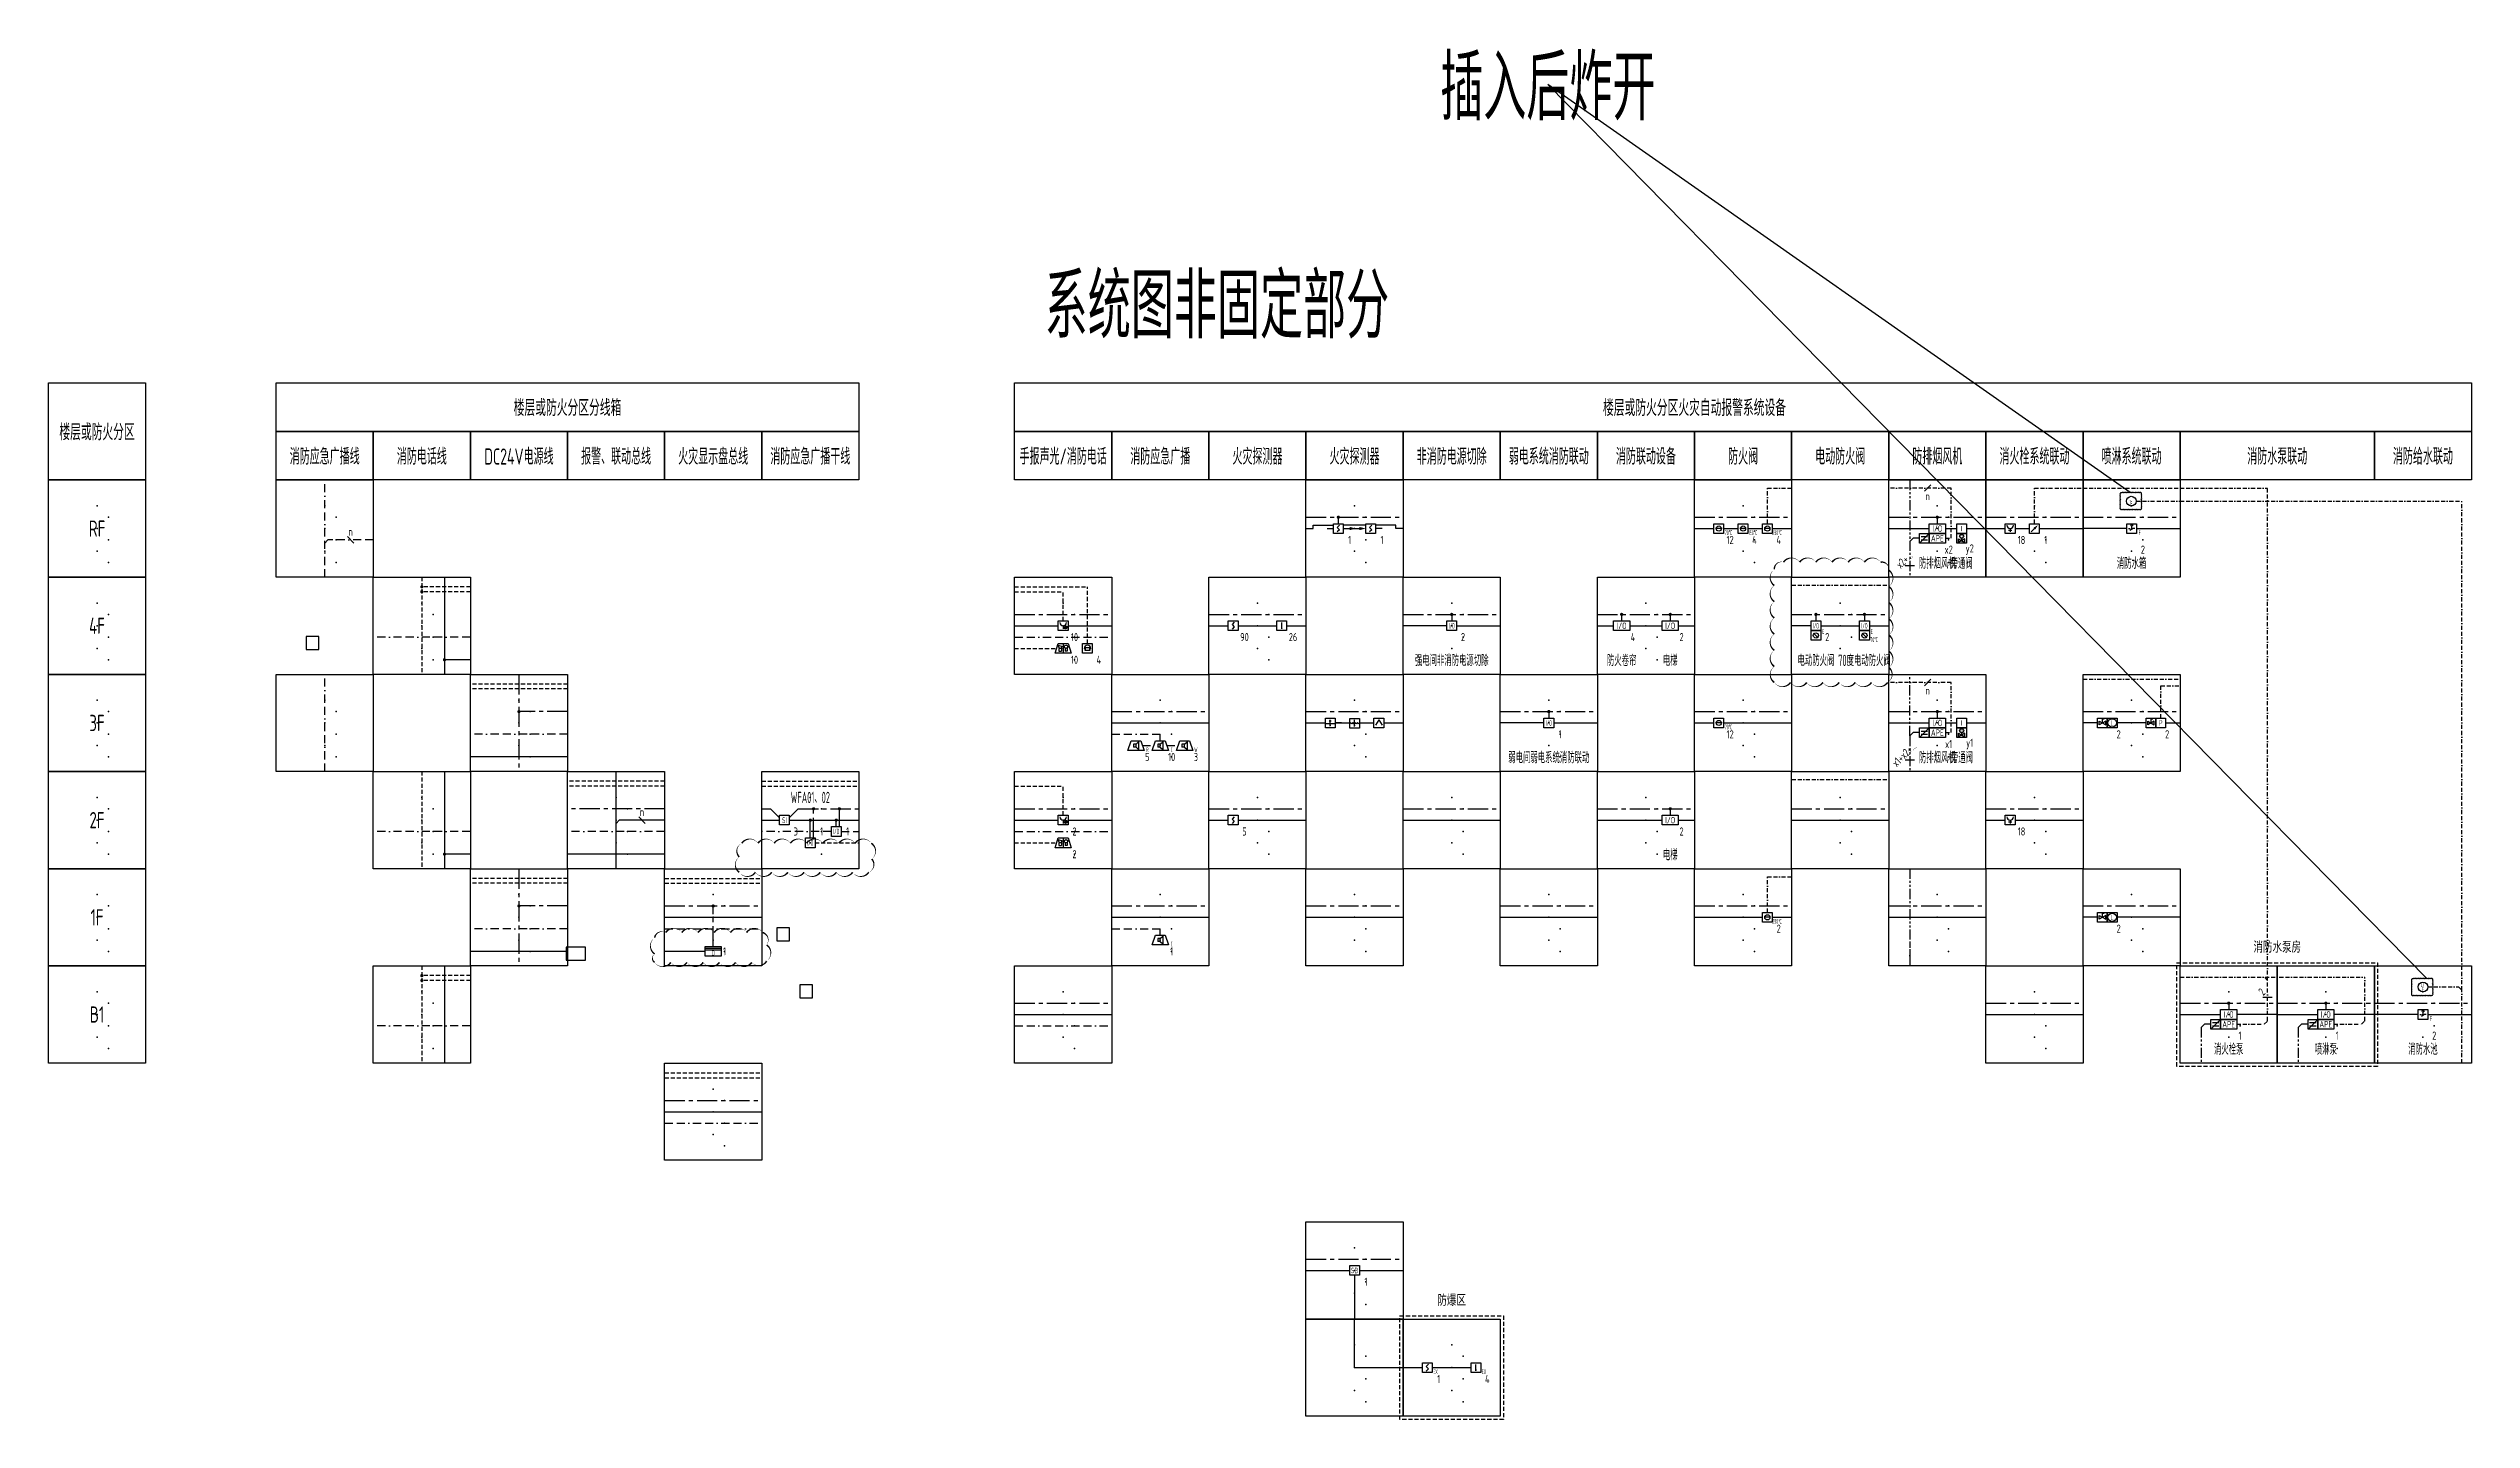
# Model space of a CAD drawing. Header units: millimetres. Extents: x -610917 to 349982, y -134386 to 298175.
# Drawn here: x -3000 to 71842, y 126920 to 169238 of the extents above; entities that cross this region are included whole.
import ezdxf
from ezdxf.enums import TextEntityAlignment as Align

# ---------------------------------------------------------------- set-up
doc = ezdxf.new("R2010")
doc.units = ezdxf.units.MM
doc.header["$LTSCALE"] = 500
doc.header["$MEASUREMENT"] = 0
for name, pattern in [('BORDER', [1.75, 0.5, -0.25, 0.5, -0.25, 0, -0.25]), ('BORDER2', [0.875, 0.25, -0.125, 0.25, -0.125, 0, -0.125]), ('CENTER', [2, 1.25, -0.25, 0.25, -0.25]), ('HIDDEN', [0.375, 0.25, -0.125]), ('PHANTOM2', [1.25, 0.625, -0.125, 0.125, -0.125, 0.125, -0.125])]:
    doc.linetypes.add(name, pattern=pattern)
doc.layers.get('0').update_dxf_attribs({"linetype": 'CONTINUOUS'})
for name, color, linetype in [('E-BRST-WIRE', 2, 'BORDER'), ('E-CTRL-WIRE', 3, 'BORDER2'), ('E-FAS-DEVC', 3, 'CONTINUOUS'), ('E-FAS-WIRE', 4, 'CONTINUOUS'), ('E-FAS-WIRE2', 1, 'CENTER'), ('E-FAS-WIRE4', 4, 'PHANTOM2'), ('E-FAS-WIRE5', 4, 'HIDDEN'), ('E-POWR-EQPM', 3, 'CONTINUOUS'), ('E-UNIV-AB', 10, 'CONTINUOUS'), ('E-UNIV-DIAG', 2, 'CONTINUOUS'), ('E-UNIV-DIAG2', 2, 'HIDDEN'), ('E-UNIV-EL', 140, 'CONTINUOUS'), ('E-UNIV-NOTE', 6, 'CONTINUOUS'), ('说明', 7, 'CONTINUOUS')]:
    doc.layers.add(name, color=color, linetype=linetype)
doc.styles.add('TH-STYLE3', font='tssdeng.shx', dxfattribs={"width": 0.7, "bigfont": 'tssdchn.shx'})

msp = doc.modelspace()

# ---------------------------------------------------------------- texts
at = {"layer": 'E-UNIV-NOTE', "style": 'TH-STYLE3'}
for s, height, width, p in [('插入后炸开', 2000, 0.7, (43314, 168128)), ('系统图非固定部分', 2000, 0.7, (33091, 161397)), ('楼层或防火分区分线箱', 500, 0.7, (13032, 158170)), ('楼层或防火分区火灾自动报警系统设备', 500, 0.7, (47842, 158170)), ('楼层或防火分区', 500, 0.7, (-1500, 157420)), ('消防应急广播线', 500, 0.65, (5532, 156670)), ('消防电话线', 500, 0.65, (8532, 156670)), ('DC24V电源线', 500, 0.65, (11532, 156670)), ('报警、联动总线', 500, 0.65, (14532, 156670)), ('火灾显示盘总线', 500, 0.65, (17532, 156670)), ('消防应急广播干线', 500, 0.65, (20532, 156670)), ('手报声光/消防电话', 500, 0.65, (28342, 156670)), ('消防应急广播', 500, 0.65, (31342, 156670)), ('火灾探测器', 500, 0.65, (34342, 156670)), ('火灾探测器', 500, 0.65, (37342, 156670)), ('非消防电源切除', 500, 0.65, (40342, 156670)), ('弱电系统消防联动', 500, 0.65, (43342, 156670)), ('消防联动设备', 500, 0.65, (46342, 156670)), ('防火阀', 500, 0.65, (49342, 156670)), ('电动防火阀', 500, 0.65, (52342, 156670)), ('防排烟风机', 500, 0.65, (55342, 156670)), ('消火栓系统联动', 500, 0.65, (58342, 156670)), ('喷淋系统联动', 500, 0.65, (61342, 156670)), ('消防水泵联动', 500, 0.65, (65842, 156670)), ('消防给水联动', 500, 0.65, (70342, 156670)), ('RF', 500, 0.7, (-1500, 154420)), ('1', 250, 0.7, (37192, 154070)), ('1', 250, 0.7, (38192, 154070)), ('12', 250, 0.7, (48942, 154070)), ('4', 250, 0.7, (49692, 154070)), ('4', 250, 0.7, (50442, 154070)), ('18', 250, 0.7, (57942, 154070)), ('1', 250, 0.7, (58692, 154070)), ('防排烟风机', 350, 0.5, (55342, 153370)), ('x2', 250, 0.7, (55692, 153770)), ('旁通阀', 350, 0.5, (56092, 153370)), ('y2', 250, 0.7, (56342, 153770)), ('消防水箱', 350, 0.5, (61342, 153370)), ('2', 250, 0.7, (61692, 153770)), ('4F', 500, 0.7, (-1500, 151420)), ('10', 250, 0.7, (28692, 151070)), ('90', 250, 0.7, (33942, 151070)), ('26', 250, 0.7, (35442, 151070)), ('2', 250, 0.7, (40692, 151070)), ('4', 250, 0.7, (45942, 151070)), ('2', 250, 0.7, (47442, 151070)), ('2', 250, 0.7, (51942, 151070)), ('10', 250, 0.7, (28692, 150370)), ('4', 250, 0.7, (29442, 150370)), ('强电间非消防电源切除', 350, 0.5, (40342, 150370)), ('防火卷帘', 350, 0.5, (45592, 150370)), ('电梯', 350, 0.5, (47092, 150370)), ('电动防火阀', 350, 0.5, (51592, 150370)), ('70度电动防火阀', 350, 0.5, (53092, 150370)), ('3F', 500, 0.7, (-1500, 148420)), ('1', 250, 0.7, (43692, 148070)), ('12', 250, 0.7, (48942, 148070)), ('2', 250, 0.7, (60942, 148070)), ('2', 250, 0.7, (62442, 148070)), ('5', 250, 0.7, (30942, 147370)), ('10', 250, 0.7, (31692, 147370)), ('3', 250, 0.7, (32442, 147370)), ('弱电间弱电系统消防联动', 350, 0.5, (43342, 147370)), ('防排烟风机', 350, 0.5, (55342, 147370)), ('x1', 250, 0.7, (55692, 147770)), ('旁通阀', 350, 0.5, (56101, 147371)), ('y1', 250, 0.7, (56342, 147770)), ('WFA01、02', 350, 0.5, (20532, 146120)), ('2F', 500, 0.7, (-1500, 145420)), ('3', 250, 0.7, (20082, 145070)), ('1', 250, 0.7, (20882, 145070)), ('1', 250, 0.7, (21682, 145070)), ('2', 250, 0.7, (28692, 145070)), ('5', 250, 0.7, (33942, 145070)), ('2', 250, 0.7, (47442, 145070)), ('18', 250, 0.7, (57942, 145070)), ('2', 250, 0.7, (28692, 144370)), ('电梯', 350, 0.5, (47092, 144370)), ('1F', 500, 0.7, (-1500, 142420)), ('1', 250, 0.7, (17882, 141370)), ('1', 250, 0.7, (31692, 141370)), ('2', 250, 0.7, (50442, 142070)), ('2', 250, 0.7, (60942, 142070)), ('B1', 500, 0.7, (-1500, 139420)), ('消火栓泵', 350, 0.5, (64342, 138370)), ('1', 250, 0.7, (64692, 138770)), ('喷淋泵', 350, 0.5, (67342, 138370)), ('1', 250, 0.7, (67692, 138770)), ('消防水池', 350, 0.5, (70342, 138370)), ('2', 250, 0.7, (70692, 138770)), ('2', 250, 0.7, (70692, 138770)), ('1', 250, 0.7, (37692, 131170)), ('1', 250, 0.7, (39942, 128170)), ('4', 250, 0.7, (41442, 128170))]:
    msp.add_text(s, height=height, dxfattribs=dict(at, width=width)).set_placement(p, align=Align.MIDDLE)
at = {"layer": 'E-UNIV-NOTE', "style": 'TH-STYLE3', "width": 0.7}
for s, p in [('消防水泵房', (65842, 141520)), ('防爆区', (40342, 130620))]:
    msp.add_text(s, height=350, rotation=360, dxfattribs=at).set_placement(p, align=Align.MIDDLE)

# ---------------------------------------------------------------- blocks, each defined once
blk = doc.blocks.new('E-ES01')
blk.add_lwpolyline([(0, 3000), (3000, 3000), (3000, 0), (0, 0)], close=True)
for p in [(1500, 2200), (1500, 1500), (1850, 1850), (1500, 800), (1850, 1150), (1850, 450)]:
    blk.add_point(p)
blk = doc.blocks.new('E-BFAS550')
blk.add_lwpolyline([(-1.5, -1.5), (-1.5, 1.5), (1.5, 1.5), (1.5, -1.5)], close=True)
at = {"layer": 'E-UNIV-EL', "style": 'TH-STYLE3', "width": 0.7}
blk.add_attdef('F', text='', height=1.7, dxfattribs=at).set_placement((0, 0), align=Align.MIDDLE)
blk = doc.blocks.new('E-BFAS110-3')
blk.add_lwpolyline([(-1.5, -1.5), (-1.5, 1.5), (1.5, 1.5), (1.5, -1.5)], close=True)
at = {"layer": 'E-UNIV-EL'}
blk.add_lwpolyline([(0.35, 1.06), (-0.35, 0.35), (0.35, -0.35), (-0.35, -1.06)], dxfattribs=at)
at = {"layer": 'E-UNIV-EL', "style": 'TH-STYLE3', "width": 0.5}
blk.add_attdef('F', text='', height=1.5, dxfattribs=at).set_placement((2.5, -1.25), align=Align.MIDDLE)
blk = doc.blocks.new('E-BFAS120-3')
blk.add_lwpolyline([(-1.5, -1.5), (-1.5, 1.5), (1.5, 1.5), (1.5, -1.5)], close=True)
at = {"layer": 'E-UNIV-EL'}
blk.add_line((0, -1), (0, 1), dxfattribs=at)
at = {"layer": 'E-UNIV-EL', "const_width": 0.25}
blk.add_lwpolyline([(-0.125, -0.75, 1), (0.125, -0.75, 1)], format="xyb", close=True, dxfattribs=at)
at = {"layer": 'E-UNIV-EL', "style": 'TH-STYLE3', "width": 0.5}
blk.add_attdef('F', text='', height=1.5, dxfattribs=at).set_placement((2.5, -1.25), align=Align.MIDDLE)
blk = doc.blocks.new('E-ANNO04')
blk.add_line((-1, -1), (1, 1))
at = {"style": 'TH-STYLE3', "width": 0.7}
blk.add_attdef('N', text='', height=2.5, dxfattribs=at).set_placement((0, 2.5), align=Align.MIDDLE)
blk = doc.blocks.new('E-BFAS540')
blk.add_lwpolyline([(-1.5, -1.5), (-1.5, 1.5), (1.5, 1.5), (1.5, -1.5)], close=True)
at = {"layer": 'E-UNIV-EL', "style": 'TH-STYLE3', "width": 0.7}
blk.add_attdef('F', text='', height=1.7, dxfattribs=at).set_placement((0, 0), align=Align.MIDDLE)
blk = doc.blocks.new('E-BFAS520')
blk.add_lwpolyline([(-1.5, -1.5), (-1.5, 1.5), (1.5, 1.5), (1.5, -1.5)], close=True)
at = {"layer": 'E-UNIV-EL', "style": 'TH-STYLE3', "width": 0.5}
blk.add_attdef('F', text='', height=1.7, dxfattribs=at).set_placement((0, 0), align=Align.MIDDLE)
blk = doc.blocks.new('E-BFAS110')
blk.add_lwpolyline([(-1.5, -1.5), (-1.5, 1.5), (1.5, 1.5), (1.5, -1.5)], close=True)
at = {"layer": 'E-UNIV-EL'}
blk.add_lwpolyline([(0.35, 1.06), (-0.35, 0.35), (0.35, -0.35), (-0.35, -1.06)], dxfattribs=at)
blk = doc.blocks.new('E-BFAS120')
blk.add_lwpolyline([(-1.5, -1.5), (-1.5, 1.5), (1.5, 1.5), (1.5, -1.5)], close=True)
at = {"layer": 'E-UNIV-EL'}
blk.add_line((0, -1), (0, 1), dxfattribs=at)
at = {"layer": 'E-UNIV-EL', "const_width": 0.25}
blk.add_lwpolyline([(-0.125, -0.75, 1), (0.125, -0.75, 1)], format="xyb", close=True, dxfattribs=at)
blk = doc.blocks.new('E-BFAS112')
blk.add_lwpolyline([(-1.5, -1.5), (-1.5, 1.5), (1.5, 1.5), (1.5, -1.5)], close=True)
at = {"layer": 'E-UNIV-EL'}
for p, q in [((-3.5, 0), (-1.5, 0)), ((1.5, 0), (3.5, 0))]:
    blk.add_line(p, q, dxfattribs=at)
blk.add_lwpolyline([(0.35, 1.06), (-0.35, 0.35), (0.35, -0.35), (-0.35, -1.06)], dxfattribs=at)
blk.add_lwpolyline([(3.5, 0, 1, 0, 0), (5.5, 0, 0, 0, 0)], format="xyseb", dxfattribs=at)
blk = doc.blocks.new('E-BFAS113')
blk.add_lwpolyline([(-1.5, -1.5), (-1.5, 1.5), (1.5, 1.5), (1.5, -1.5)], close=True)
at = {"layer": 'E-UNIV-EL'}
for p, q in [((-5.5, 0), (-3.5, 0)), ((3.5, 0), (1.5, 0))]:
    blk.add_line(p, q, dxfattribs=at)
blk.add_lwpolyline([(-3.5, 0, 1, 0, 0), (-1.5, 0, 0, 0, 0)], format="xyseb", dxfattribs=at)
blk.add_lwpolyline([(0.35, 1.06), (-0.35, 0.35), (0.35, -0.35), (-0.35, -1.06)], dxfattribs=at)
blk = doc.blocks.new('E-BFAS610')
blk.add_lwpolyline([(-1.5, -1.5), (-1.5, 1.5), (1.5, 1.5), (1.5, -1.5)], close=True)
at = {"layer": 'E-UNIV-EL'}
for p, q in [((0, 0), (0, -1)), ((-0.5, -0.5), (0.5, -0.5))]:
    blk.add_line(p, q, dxfattribs=at)
blk.add_arc((0, 1), 1, 180, 0, dxfattribs=at)
blk = doc.blocks.new('E-BFAS620')
blk.add_lwpolyline([(-1.5, -1.5), (-1.5, 1.5), (1.5, 1.5), (1.5, -1.5)], close=True)
at = {"layer": 'E-UNIV-EL', "style": 'TH-STYLE3', "width": 0.7}
blk.add_attdef('F', text='', height=1.7, dxfattribs=at).set_placement((0, 0), align=Align.MIDDLE)
blk = doc.blocks.new('E-BFAS522')
blk.add_lwpolyline([(-1.5, -1.5), (-1.5, 1.5), (1.5, 1.5), (1.5, -1.5)], close=True)
at = {"layer": 'E-UNIV-EL'}
for p, q in [((-1.5, -1.5), (1.5, 1.5)), ((-1, 0.5), (1, 0.5)), ((-1, -0.5), (1, -0.5))]:
    blk.add_line(p, q, dxfattribs=at)
blk = doc.blocks.new('E-BFAS711')
blk.add_lwpolyline([(-1.5, -1.5), (-1.5, 1.5), (1.5, 1.5), (1.5, -1.5)], close=True)
at = {"layer": 'E-UNIV-EL'}
blk.add_line((1, 0), (-1, 0), dxfattribs=at)
blk.add_circle((0, 0), 0.8, dxfattribs=at)
at = {"layer": 'E-UNIV-EL', "style": 'TH-STYLE3', "width": 0.5}
blk.add_attdef('F', text='', height=1.5, dxfattribs=at).set_placement((3, -1.25), align=Align.MIDDLE)
blk = doc.blocks.new('E-BFAS712')
blk.add_lwpolyline([(-1.5, -1.5), (-1.5, 1.5), (1.5, 1.5), (1.5, -1.5)], close=True)
at = {"layer": 'E-UNIV-EL'}
blk.add_line((1, 0), (-1, 0), dxfattribs=at)
blk.add_circle((0, 0), 0.8, dxfattribs=at)
at = {"layer": 'E-UNIV-EL', "style": 'TH-STYLE3', "width": 0.5}
blk.add_attdef('F', text='', height=1.5, dxfattribs=at).set_placement((3, -1.25), align=Align.MIDDLE)
blk = doc.blocks.new('E-BFAS730')
blk.add_lwpolyline([(-1.5, -1.5), (-1.5, 1.5), (1.5, 1.5), (1.5, -1.5)], close=True)
at = {"layer": 'E-UNIV-EL'}
blk.add_line((-0.71, 0.71), (0.71, -0.71), dxfattribs=at)
blk.add_circle((0, 0), 0.8, dxfattribs=at)
at = {"layer": 'E-UNIV-EL', "style": 'TH-STYLE3', "width": 0.5}
blk.add_attdef('F', text='', height=1.5, dxfattribs=at).set_placement((2.25, 1.25), align=Align.MIDDLE)
blk = doc.blocks.new('E-BFAS212')
blk.add_lwpolyline([(-1.5, -1.5), (-1.5, 1.5), (1.5, 1.5), (1.5, -1.5)], close=True)
at = {"layer": 'E-UNIV-EL'}
blk.add_line((0, 0), (0, -1), dxfattribs=at)
for radius in [0.5, 0.25]:
    blk.add_circle((0.75, -0.5), radius, dxfattribs=at)
blk.add_arc((0, 1), 1, 180, 0, dxfattribs=at)
blk = doc.blocks.new('E-BFAS330')
blk.add_lwpolyline([(-2.5, -1.5), (-1.5, 1.5), (1.5, 1.5), (2.5, -1.5)], close=True)
at = {"layer": 'E-UNIV-EL'}
for p, q in [((-1.56, 1), (-0.24, 0.6)), ((-1.1, 0), (-1.56, 1)), ((-0.5, 0), (-1.3, 0)), ((-1.3, 0), (-1.3, -0.8)), ((-0.7, 0), (-0.24, 0.6)), ((-0.5, 0), (-0.5, -0.8)), ((0, 1.5), (0, -1.5)), ((0.6, 0.1), (0.6, -0.8)), ((1.2, 0.1), (1.2, -0.8)), ((-1.3, -0.8), (-0.5, -0.8)), ((1.2, -0.8), (0.6, -0.8))]:
    blk.add_line(p, q, dxfattribs=at)
blk.add_circle((0.9, 0.5), 0.5, dxfattribs=at)
blk = doc.blocks.new('E-BFAS621-2')
blk.add_lwpolyline([(-1.5, -1.5), (-1.5, 1.5), (1.5, 1.5), (1.5, -1.5)], close=True)
at = {"layer": 'E-UNIV-EL'}
for p in [(0, 0), (0.58, 1.15)]:
    blk.add_line(p, (0, 1.15), dxfattribs=at)
blk.add_lwpolyline([(1, -0.58), (1, 0.58), (-1, -0.58), (-1, 0.58)], close=True, dxfattribs=at)
blk = doc.blocks.new('E-BFAS410-2')
blk.add_lwpolyline([(-2.5, -1.5), (-1.5, 1.5), (1.5, 1.5), (2.5, -1.5)], close=True)
at = {"layer": 'E-UNIV-EL'}
for p, q in [((0, 0.5), (-0.8, 0.5)), ((-0.8, 0.5), (-0.8, -0.5)), ((0, 0.5), (0.8, 1.2)), ((0, -0.5), (0, 0.5)), ((0.8, 1.2), (0.8, -1.2)), ((0, -0.5), (-0.8, -0.5)), ((0, -0.5), (0.8, -1.2))]:
    blk.add_line(p, q, dxfattribs=at)
at = {"layer": 'E-UNIV-EL', "style": 'TH-STYLE3', "width": 0.5}
blk.add_attdef('F', text='', height=1.5, dxfattribs=at).set_placement((3.5, -1.25), align=Align.MIDDLE)
blk = doc.blocks.new('E-BFAS622')
blk.add_lwpolyline([(-1.5, -1.5), (-1.5, 1.5), (1.5, 1.5), (1.5, -1.5)], close=True)
at = {"layer": 'E-UNIV-EL'}
blk.add_circle((0, 0), 1.3, dxfattribs=at)
at = {"layer": 'E-UNIV-EL', "style": 'TH-STYLE3', "width": 0.7}
blk.add_attdef('S', text='', height=1.7, dxfattribs=at).set_placement((0, 0), align=Align.MIDDLE)
blk = doc.blocks.new('E-BDB004')
blk.add_lwpolyline([(-2.5, -1.5), (-2.5, 1.5), (2.5, 1.5), (2.5, -1.5)], close=True)
at = {"layer": 'E-UNIV-EL', "style": 'TH-STYLE3', "width": 0.7}
blk.add_attdef('BOX', text='', height=2, dxfattribs=at).set_placement((0, 0), align=Align.MIDDLE)
blk = doc.blocks.new('E-BFAS011')
blk.add_lwpolyline([(-2.5, -1.5), (-2.5, 1.5), (2.5, 1.5), (2.5, -1.5)], close=True)
at = {"layer": 'E-UNIV-EL', "style": 'TH-STYLE3', "width": 0.7}
blk.add_attdef('F', text='', height=2, dxfattribs=at).set_placement((0, 0), align=Align.MIDDLE)
blk = doc.blocks.new('E-BFAS622-2')
blk.add_lwpolyline([(-1.5, -1.5), (-1.5, 1.5), (1.5, 1.5), (1.5, -1.5)], close=True)
at = {"layer": 'E-UNIV-EL'}
blk.add_line((-1.06, -1.06), (0, 0), dxfattribs=at)
blk.add_lwpolyline([(0, 0, 0.75, 0, 0), (1.06, 1.06, 0, 0, 0)], format="xyseb", dxfattribs=at)
blk = doc.blocks.new('E-BFAS630-2')
blk.add_lwpolyline([(-1.5, -1.51), (-1.5, 1.49), (1.5, 1.49), (1.5, -1.51)], close=True)
at = {"layer": 'E-UNIV-EL'}
for p, q in [((0, 0.7), (0, 0.5)), ((0, 0.4), (0, 0.25)), ((0, 0.15), (0, 0)), ((0.2, 1.07), (0.45, 1.07)), ((-1, -0.01), (-0.5, -0.01)), ((0, -0.1), (0, -0.3))]:
    blk.add_line(p, q, dxfattribs=at)
blk.add_lwpolyline([(0, 1.45, -0.533333), (0, 0.7, -0.533333)], format="xyb", close=True, dxfattribs=at)
blk.add_lwpolyline([(1, -0.01), (0.5, -0.01), (-0.5, -0.59)], dxfattribs=at)
at = {"layer": 'E-UNIV-EL', "style": 'TH-STYLE3', "width": 0.5}
blk.add_attdef('F', text='', height=1.5, dxfattribs=at).set_placement((2.5, -1.26), align=Align.MIDDLE)
blk = doc.blocks.new('E-BFAS220')
blk.add_lwpolyline([(-1.5, -1.5), (-1.5, 1.5), (1.5, 1.5), (1.5, -1.5)], close=True)
at = {"layer": 'E-UNIV-EL'}
blk.add_lwpolyline([(0.58, 0), (1, 0, 1), (-1, 0), (-0.58, 0)], format="xyb", dxfattribs=at)
blk.add_lwpolyline([(-0.75, -0.67), (-0.5, 0.33), (0.5, 0.33), (0.75, -0.67)], close=True, dxfattribs=at)
blk = doc.blocks.new('E-BFAS030')
blk.add_lwpolyline([(-2.5, -1.5), (-2.5, 1.5), (2.5, 1.5), (2.5, -1.5)], close=True)
at = {"layer": 'E-UNIV-EL'}
for p, q in [((-2.5, 1), (2.5, 1)), ((-2.5, 0.5), (2.5, 0.5))]:
    blk.add_line(p, q, dxfattribs=at)
at = {"layer": 'E-UNIV-EL', "style": 'TH-STYLE3', "width": 0.7}
blk.add_attdef('F', text='', height=1.5, dxfattribs=at).set_placement((0, -0.5), align=Align.MIDDLE)
blk = doc.blocks.new('E-BFAS410-3')
blk.add_lwpolyline([(-2.5, -1.5), (-1.5, 1.5), (1.5, 1.5), (2.5, -1.5)], close=True)
at = {"layer": 'E-UNIV-EL'}
for p, q in [((0, 0.5), (-0.8, 0.5)), ((-0.8, 0.5), (-0.8, -0.5)), ((0, 0.5), (0.8, 1.2)), ((0, -0.5), (0, 0.5)), ((0.8, 1.2), (0.8, -1.2)), ((0, -0.5), (-0.8, -0.5)), ((0, -0.5), (0.8, -1.2))]:
    blk.add_line(p, q, dxfattribs=at)
at = {"layer": 'E-UNIV-EL', "style": 'TH-STYLE3', "width": 0.5}
blk.add_attdef('F', text='', height=1.5, dxfattribs=at).set_placement((3.5, -1.25), align=Align.MIDDLE)
blk = doc.blocks.new('E-BFAS410-4')
blk.add_lwpolyline([(-2.5, -1.5), (-1.5, 1.5), (1.5, 1.5), (2.5, -1.5)], close=True)
at = {"layer": 'E-UNIV-EL'}
for p, q in [((0, 0.5), (-0.8, 0.5)), ((-0.8, 0.5), (-0.8, -0.5)), ((0, 0.5), (0.8, 1.2)), ((0, -0.5), (0, 0.5)), ((0.8, 1.2), (0.8, -1.2)), ((0, -0.5), (-0.8, -0.5)), ((0, -0.5), (0.8, -1.2))]:
    blk.add_line(p, q, dxfattribs=at)
at = {"layer": 'E-UNIV-EL', "style": 'TH-STYLE3', "width": 0.5}
blk.add_attdef('F', text='', height=1.5, dxfattribs=at).set_placement((3.5, -1.25), align=Align.MIDDLE)
blk = doc.blocks.new('E-BFAS621-4')
blk.add_lwpolyline([(-1.5, -1.5), (-1.5, 1.5), (1.5, 1.5), (1.5, -1.5)], close=True)
at = {"layer": 'E-UNIV-EL'}
blk.add_line((0, 0), (0, -0.7), dxfattribs=at)
blk.add_lwpolyline([(1, -1.28), (1, -0.12), (-1, -1.28), (-1, -0.12)], close=True, dxfattribs=at)
blk.add_circle((0, 0.65), 0.65, dxfattribs=at)
at = {"layer": 'E-UNIV-EL', "style": 'TH-STYLE3', "width": 0.7}
blk.add_attdef('F', text='', height=1, dxfattribs=at).set_placement((0, 0.65), align=Align.MIDDLE)
blk = doc.blocks.new('E-BFAS510')
blk.add_lwpolyline([(-1.5, -1.5), (-1.5, 1.5), (1.5, 1.5), (1.5, -1.5)], close=True)
at = {"layer": 'E-UNIV-EL', "style": 'TH-STYLE3', "width": 0.7}
blk.add_attdef('F', text='', height=1.7, dxfattribs=at).set_placement((0, 0), align=Align.MIDDLE)
blk = doc.blocks.new('E-BFAS122')
blk.add_lwpolyline([(-1.5, -1.5), (-1.5, 1.5), (1.5, 1.5), (1.5, -1.5)], close=True)
at = {"layer": 'E-UNIV-EL'}
for p, q in [((-3.5, 0), (-1.5, 0)), ((0.3, 0.6), (-0.3, 0.6)), ((0, -1), (0, 1)), ((3.5, 0), (1.5, 0)), ((1.5, -0.3), (-1.5, -0.3))]:
    blk.add_line(p, q, dxfattribs=at)
at = {"layer": 'E-UNIV-EL', "const_width": 0.25}
blk.add_lwpolyline([(-0.125, -0.75, 1), (0.125, -0.75, 1)], format="xyb", close=True, dxfattribs=at)
blk = doc.blocks.new('E-BFAS123')
blk.add_lwpolyline([(-1.5, -1.5), (-1.5, 1.5), (1.5, 1.5), (1.5, -1.5)], close=True)
at = {"layer": 'E-UNIV-EL'}
blk.add_line((0, -1), (0, 1), dxfattribs=at)
blk.add_lwpolyline([(1.5, 0.09), (1.24, -0.18), (0.88, 0.18), (0.53, -0.18), (0.18, 0.18), (-0.18, -0.18), (-0.53, 0.18), (-0.88, -0.18), (-1.24, 0.18), (-1.5, -0.09)], dxfattribs=at)
at = {"layer": 'E-UNIV-EL', "const_width": 0.25}
blk.add_lwpolyline([(-0.12, -0.75, 1), (0.12, -0.75, 1)], format="xyb", close=True, dxfattribs=at)
blk = doc.blocks.new('E-BFAS130')
blk.add_lwpolyline([(-1.5, -1.5), (-1.5, 1.5), (1.5, 1.5), (1.5, -1.5)], close=True)
at = {"layer": 'E-UNIV-EL'}
for q in [(-1, -0.73), (1, -0.73)]:
    blk.add_line((0, 1), q, dxfattribs=at)
blk = doc.blocks.new('E-BFAS713')
blk.add_lwpolyline([(-1.5, -1.5), (-1.5, 1.5), (1.5, 1.5), (1.5, -1.5)], close=True)
at = {"layer": 'E-UNIV-EL'}
blk.add_line((1, 0), (-1, 0), dxfattribs=at)
blk.add_circle((0, 0), 0.8, dxfattribs=at)
at = {"layer": 'E-UNIV-EL', "style": 'TH-STYLE3', "width": 0.5}
blk.add_attdef('F', text='', height=1.5, dxfattribs=at).set_placement((3, -1.25), align=Align.MIDDLE)
blk = doc.blocks.new('E-BFAS-630-5')
blk.add_circle((0, 0), 1.5)
at = {"layer": 'E-UNIV-EL', "style": 'TH-STYLE3', "width": 0.5}
for tag, p in [('LT', (0, 0.75)), ('F', (0, -0.75))]:
    blk.add_attdef(tag, text='', height=1.5, dxfattribs=at).set_placement(p, align=Align.MIDDLE)
blk = doc.blocks.new('E-BFAS731-1')
blk.add_lwpolyline([(-1.5, -1.5), (-1.5, 1.5), (1.5, 1.5), (1.5, -1.5)], close=True)
at = {"layer": 'E-UNIV-EL'}
blk.add_line((-0.71, 0.71), (0.71, -0.71), dxfattribs=at)
blk.add_circle((0, 0), 0.8, dxfattribs=at)
at = {"layer": 'E-UNIV-EL', "style": 'TH-STYLE3', "width": 0.5}
for tag, p in [('F', (2.25, 1.25)), ('T', (3, -1.25))]:
    blk.add_attdef(tag, text='', height=1.5, dxfattribs=at).set_placement(p, align=Align.MIDDLE)

# ---------------------------------------------------------------- linework, layer by layer
at = {"layer": 'E-BRST-WIRE'}
for p, q in [((5532, 152920), (5532, 155920)), ((5532, 153970), (5632, 154070)), ((7032, 154070), (5632, 154070)), ((10032, 151070), (7032, 151070)), ((26842, 151070), (29842, 151070)), ((5532, 146920), (5532, 149920)), ((13032, 148070), (10032, 148070)), ((29842, 148070), (31342, 148070)), ((30792, 147720), (31142, 147720)), ((31342, 147870), (31342, 148070)), ((31542, 147720), (31892, 147720)), ((10032, 145070), (7032, 145070)), ((16032, 145070), (13032, 145070)), ((21182, 145070), (19032, 145070)), ((21482, 145070), (22032, 145070)), ((26842, 145070), (29842, 145070)), ((13032, 142070), (10032, 142070)), ((16032, 142070), (19032, 142070)), ((29842, 142070), (31342, 142070)), ((31342, 141870), (31342, 142070)), ((10032, 139070), (7032, 139070)), ((26842, 139070), (29842, 139070)), ((16032, 136070), (19032, 136070))]:
    msp.add_line(p, q, dxfattribs=at)
at = {"layer": 'E-CTRL-WIRE'}
for p, q in [((50092, 154570), (50092, 155670)), ((50092, 155670), (50842, 155670)), ((55767, 155670), (53842, 155670)), ((55767, 154120), (55767, 155670)), ((58342, 154570), (58342, 155670)), ((58342, 155670), (59842, 155670)), ((59842, 155670), (62842, 155670)), ((61492, 155270), (62842, 155270)), ((62842, 155670), (65542, 155670)), ((62842, 155270), (71542, 155270)), ((65542, 140470), (65542, 155670)), ((71542, 140170), (71542, 155270)), ((55592, 154120), (55767, 154120)), ((50842, 152670), (53842, 152670)), ((59842, 149770), (62842, 149770)), ((55767, 149670), (53842, 149670)), ((55767, 148120), (55767, 149670)), ((62242, 149570), (62842, 149570)), ((62242, 148570), (62242, 149570)), ((55592, 148120), (55767, 148120)), ((50842, 146670), (53842, 146670)), ((50092, 142570), (50092, 143670)), ((50092, 143670), (50842, 143670)), ((54492, 141620), (54492, 140920)), ((62842, 140570), (68542, 140570)), ((65542, 140470), (65442, 140570)), ((65542, 139220), (65542, 140470)), ((68542, 139220), (68542, 140570)), ((70492, 140270), (71442, 140270)), ((71442, 140270), (71542, 140170)), ((71542, 137920), (71542, 140170)), ((65442, 139120), (65542, 139220)), ((68442, 139120), (68542, 139220)), ((64592, 139120), (65442, 139120)), ((64592, 139120), (65442, 139120)), ((67592, 139120), (68442, 139120))]:
    msp.add_line(p, q, dxfattribs=at)
at = {"layer": 'E-FAS-WIRE'}
for p, q in [((37692, 154520), (36992, 154520)), ((47842, 154420), (48442, 154420)), ((48742, 154420), (49192, 154420)), ((49492, 154420), (49942, 154420)), ((50242, 154420), (50842, 154420)), ((53842, 154420), (55092, 154420)), ((55592, 154420), (55942, 154420)), ((56242, 154420), (56842, 154420)), ((56842, 154420), (57442, 154420)), ((57742, 154420), (58192, 154420)), ((58492, 154420), (59842, 154420)), ((61192, 154420), (59842, 154420)), ((61492, 154420), (62842, 154420)), ((9232, 152920), (9232, 149920)), ((26842, 151420), (28192, 151420)), ((28492, 151420), (29842, 151420)), ((32842, 151420), (33442, 151420)), ((33742, 151420), (34942, 151420)), ((35242, 151420), (35842, 151420)), ((40192, 151420), (38842, 151420)), ((40492, 151420), (41842, 151420)), ((44842, 151420), (45342, 151420)), ((45842, 151420), (46842, 151420)), ((47342, 151420), (47842, 151420)), ((51442, 151420), (50842, 151420)), ((51742, 151420), (52942, 151420)), ((53242, 151420), (53842, 151420)), ((10032, 150370), (9232, 150370)), ((29842, 148420), (32842, 148420)), ((35842, 148420), (36442, 148420)), ((36742, 148420), (37192, 148420)), ((37492, 148420), (37942, 148420)), ((38242, 148420), (38842, 148420)), ((43192, 148420), (41842, 148420)), ((43492, 148420), (44842, 148420)), ((47842, 148420), (48442, 148420)), ((48742, 148420), (50842, 148420)), ((53842, 148420), (55092, 148420)), ((55592, 148420), (55942, 148420)), ((56242, 148420), (56842, 148420)), ((60292, 148420), (59842, 148420)), ((61792, 148420), (60872, 148420)), ((62392, 148420), (62842, 148420)), ((9232, 146920), (9232, 143920)), ((13032, 147370), (10032, 147370)), ((14532, 143920), (14532, 146920)), ((14532, 145320), (14632, 145420)), ((16032, 145420), (14632, 145420)), ((19032, 145420), (19582, 145420)), ((19882, 145420), (22032, 145420)), ((20532, 144870), (20532, 145420)), ((21332, 145220), (21332, 145420)), ((26842, 145420), (28192, 145420)), ((28492, 145420), (29842, 145420)), ((32842, 145420), (33442, 145420)), ((33742, 145420), (35842, 145420)), ((38842, 145420), (41842, 145420)), ((44842, 145420), (46842, 145420)), ((47342, 145420), (47842, 145420)), ((50842, 145420), (53842, 145420)), ((56842, 145420), (57442, 145420)), ((57742, 145420), (59842, 145420)), ((10032, 144370), (9232, 144370)), ((16032, 144370), (13032, 144370)), ((16032, 142420), (19032, 142420)), ((29842, 142420), (32842, 142420)), ((35842, 142420), (38842, 142420)), ((41842, 142420), (44842, 142420)), ((47842, 142420), (49942, 142420)), ((50242, 142420), (50842, 142420)), ((53842, 142420), (56842, 142420)), ((60292, 142420), (59842, 142420)), ((62842, 142420), (60872, 142420)), ((9232, 140920), (9232, 137920)), ((13032, 141370), (10032, 141370)), ((17282, 141370), (16032, 141370)), ((26842, 139420), (29842, 139420)), ((56842, 139420), (59842, 139420)), ((62842, 139420), (64092, 139420)), ((65842, 139420), (64592, 139420)), ((65842, 139420), (67092, 139420)), ((68842, 139420), (67592, 139420)), ((70192, 139420), (68842, 139420)), ((70492, 139420), (71842, 139420)), ((16032, 136420), (19032, 136420)), ((35842, 131520), (37192, 131520)), ((37342, 131370), (37342, 130020)), ((37492, 131520), (38842, 131520)), ((37342, 128520), (37342, 130020)), ((37342, 128520), (38842, 128520)), ((38842, 128520), (39442, 128520)), ((39742, 128520), (40942, 128520))]:
    msp.add_line(p, q, dxfattribs=at)
for points in [[(35842, 154420), (36067, 154420), (36067, 154520), (36692, 154520)], [(38842, 154420), (38617, 154420), (38617, 154520), (37992, 154520)]]:
    msp.add_lwpolyline(points, dxfattribs=at)
at = {"layer": 'E-FAS-WIRE', "const_width": 50}
for points in [[(9207, 150370, 1), (9257, 150370, 1)], [(20507, 145420, 1), (20557, 145420, 1)], [(21307, 145420, 1), (21357, 145420, 1)], [(9207, 144370, 1), (9257, 144370, 1)]]:
    msp.add_lwpolyline(points, format="xyb", close=True, dxfattribs=at)
at = {"layer": 'E-FAS-WIRE2'}
for p, q in [((35842, 154770), (38842, 154770)), ((36842, 154570), (36842, 154770)), ((47842, 154770), (50842, 154770)), ((53842, 154770), (56842, 154770)), ((55342, 154770), (55342, 154570)), ((56842, 154770), (59842, 154770)), ((59842, 154770), (62842, 154770)), ((26842, 151770), (29842, 151770)), ((32842, 151770), (35842, 151770)), ((38842, 151770), (41842, 151770)), ((40342, 151770), (40342, 151570)), ((44842, 151770), (47842, 151770)), ((45592, 151770), (45592, 151570)), ((47092, 151770), (47092, 151570)), ((50842, 151770), (53842, 151770)), ((51592, 151770), (51592, 151570)), ((53092, 151770), (53092, 151570)), ((11532, 149920), (11532, 146920)), ((13032, 148770), (11532, 148770)), ((29842, 148770), (32842, 148770)), ((35842, 148770), (38842, 148770)), ((41842, 148770), (44842, 148770)), ((43342, 148770), (43342, 148570)), ((47842, 148770), (50842, 148770)), ((53842, 148770), (56842, 148770)), ((55342, 148770), (55342, 148570)), ((59842, 148770), (62842, 148770)), ((16032, 145770), (13032, 145770)), ((19032, 145770), (19307, 145770)), ((19582, 145495), (19307, 145770)), ((19882, 145495), (20157, 145770)), ((20157, 145770), (22032, 145770)), ((20632, 144870), (20632, 145770)), ((21432, 145220), (21432, 145770)), ((26842, 145770), (29842, 145770)), ((32842, 145770), (35842, 145770)), ((38842, 145770), (41842, 145770)), ((44842, 145770), (47842, 145770)), ((47092, 145770), (47092, 145570)), ((50842, 145770), (53842, 145770)), ((56842, 145770), (59842, 145770)), ((11532, 143920), (11532, 140920)), ((13032, 142770), (11532, 142770)), ((16032, 142770), (19032, 142770)), ((17532, 141520), (17532, 142770)), ((29842, 142770), (32842, 142770)), ((35842, 142770), (38842, 142770)), ((41842, 142770), (44842, 142770)), ((47842, 142770), (50842, 142770)), ((53842, 142770), (56842, 142770)), ((59842, 142770), (62842, 142770)), ((26842, 139770), (29842, 139770)), ((56842, 139770), (59842, 139770)), ((62842, 139770), (65842, 139770)), ((64342, 139770), (64342, 139570)), ((65842, 139770), (68842, 139770)), ((67342, 139770), (67342, 139570)), ((68842, 139770), (71842, 139770)), ((68842, 139770), (71842, 139770)), ((16032, 136770), (19032, 136770)), ((35842, 131870), (38842, 131870))]:
    msp.add_line(p, q, dxfattribs=at)
at = {"layer": 'E-FAS-WIRE2', "const_width": 50}
for points in [[(36817, 154770, 1), (36867, 154770, 1)], [(55317, 154770, 1), (55367, 154770, 1)], [(40317, 151770, 1), (40367, 151770, 1)], [(45567, 151770, 1), (45617, 151770, 1)], [(47067, 151770, 1), (47117, 151770, 1)], [(51567, 151770, 1), (51617, 151770, 1)], [(53067, 151770, 1), (53117, 151770, 1)], [(11507, 148770, 1), (11557, 148770, 1)], [(43317, 148770, 1), (43367, 148770, 1)], [(55317, 148770, 1), (55367, 148770, 1)], [(20607, 145770, 1), (20657, 145770, 1)], [(21407, 145770, 1), (21457, 145770, 1)], [(47067, 145770, 1), (47117, 145770, 1)], [(11507, 142770, 1), (11557, 142770, 1)], [(17507, 142770, 1), (17557, 142770, 1)], [(64317, 139770, 1), (64367, 139770, 1)], [(67317, 139770, 1), (67367, 139770, 1)]]:
    msp.add_lwpolyline(points, format="xyb", close=True, dxfattribs=at)
at = {"layer": 'E-FAS-WIRE4'}
for p, q in [((54492, 155920), (54492, 152920)), ((54492, 154020), (54592, 154120)), ((54792, 154120), (54592, 154120)), ((54492, 148020), (54492, 149920)), ((54492, 148020), (54592, 148120)), ((54492, 148020), (54492, 146920)), ((54792, 148120), (54592, 148120)), ((54492, 143920), (54492, 140920)), ((63492, 139020), (63592, 139120)), ((63492, 139020), (63492, 137920)), ((63792, 139120), (63592, 139120)), ((66492, 139020), (66592, 139120)), ((66492, 139020), (66492, 137920)), ((66792, 139120), (66592, 139120))]:
    msp.add_line(p, q, dxfattribs=at)
at = {"layer": 'E-FAS-WIRE5'}
for p, q in [((8532, 152920), (8532, 149920)), ((10032, 152620), (8532, 152620)), ((10032, 152470), (8532, 152470)), ((26842, 152620), (29092, 152620)), ((26842, 152470), (28342, 152470)), ((28342, 151570), (28342, 152470)), ((29092, 150870), (29092, 152620)), ((26842, 150720), (28142, 150720)), ((13032, 149620), (10032, 149620)), ((13032, 149470), (10032, 149470)), ((8532, 146920), (8532, 143920)), ((16032, 146620), (13032, 146620)), ((16032, 146470), (13032, 146470)), ((19032, 146620), (22032, 146620)), ((19032, 146470), (22032, 146470)), ((26842, 146470), (28342, 146470)), ((28342, 145570), (28342, 146470)), ((20682, 144720), (22032, 144720)), ((26842, 144720), (28142, 144720)), ((13032, 143620), (10032, 143620)), ((13032, 143470), (10032, 143470)), ((16032, 143620), (19032, 143620)), ((16032, 143470), (19032, 143470)), ((8532, 140920), (8532, 137920)), ((10032, 140620), (8532, 140620)), ((10032, 140470), (8532, 140470)), ((16032, 137620), (19032, 137620)), ((16032, 137470), (19032, 137470))]:
    msp.add_line(p, q, dxfattribs=at)
at = {"layer": 'E-FAS-WIRE5', "const_width": 50}
for points in [[(8507, 152620, 1), (8557, 152620, 1)], [(8507, 152470, 1), (8557, 152470, 1)], [(8507, 140620, 1), (8557, 140620, 1)], [(8507, 140470, 1), (8557, 140470, 1)]]:
    msp.add_lwpolyline(points, format="xyb", close=True, dxfattribs=at)
at = {"layer": 'E-UNIV-AB', "color": 3}
msp.add_lwpolyline([(50308, 149670, 0, 50, 0.520567), (50808, 149670, 0, 50, 0.520567), (51308, 149670, 0, 50, 0.520567), (51808, 149670, 0, 50, 0.520567), (52308, 149670, 0, 50, 0.520567), (52808, 149670, 0, 50, 0.520567), (53308, 149670, 0, 50, 0.520567), (53808, 149670, 0, 50, 0.520567), (53842, 150136, 0, 50, 0.520567), (53842, 150636, 0, 50, 0.520567), (53842, 151136, 0, 50, 0.520567), (53842, 151636, 0, 50, 0.520567), (53842, 152136, 0, 50, 0.520567), (53842, 152636, 0, 50, 0.520567), (53842, 153136, 0, 50, 0.520567), (53589, 153382, 0, 50, 0.520567), (53089, 153382, 0, 50, 0.520567), (52589, 153382, 0, 50, 0.520567), (52089, 153382, 0, 50, 0.520567), (51589, 153382, 0, 50, 0.520567), (51089, 153382, 0, 50, 0.520567), (50589, 153382, 0, 50, 0.520567), (50308, 153162, 0, 50, 0.520567), (50308, 152662, 0, 50, 0.520567), (50308, 152162, 0, 50, 0.520567), (50308, 151662, 0, 50, 0.520567), (50308, 151162, 0, 50, 0.520567), (50308, 150662, 0, 50, 0.520567), (50308, 150162, 0, 50, 0.520567)], format="xyseb", close=True, dxfattribs=at)
at = {"layer": 'E-UNIV-AB'}
for points in [[(18338, 143811, 0, 50, 0.520567), (18838, 143811, 0, 50, 0.520567), (19338, 143811, 0, 50, 0.520567), (19838, 143811, 0, 50, 0.520567), (20338, 143811, 0, 50, 0.520567), (20838, 143811, 0, 50, 0.520567), (21338, 143811, 0, 50, 0.520567), (21838, 143811, 0, 50, 0.520567), (22338, 143811, 0, 50, 0.520567), (22428, 144221, 0, 50, 0.520567), (22415, 144707, 0, 50, 0.520567), (21915, 144707, 0, 50, 0.520567), (21415, 144707, 0, 50, 0.520567), (20915, 144707, 0, 50, 0.520567), (20415, 144707, 0, 50, 0.520567), (19915, 144707, 0, 50, 0.520567), (19415, 144707, 0, 50, 0.520567), (18915, 144707, 0, 50, 0.520567), (18415, 144707, 0, 50, 0.520567), (18338, 144283, 0, 50, 0.520567)], [(15723, 141029, 0, 50, 0.520567), (16223, 141029, 0, 50, 0.520567), (16723, 141029, 0, 50, 0.520567), (17223, 141029, 0, 50, 0.520567), (17723, 141029, 0, 50, 0.520567), (18223, 141029, 0, 50, 0.520567), (18723, 141029, 0, 50, 0.520567), (19182, 141070, 0, 50, 0.520567), (19182, 141570, 0, 50, 0.520567), (19063, 141950, 0, 50, 0.520567), (18563, 141950, 0, 50, 0.520567), (18063, 141950, 0, 50, 0.520567), (17563, 141950, 0, 50, 0.520567), (17063, 141950, 0, 50, 0.520567), (16563, 141950, 0, 50, 0.520567), (16063, 141950, 0, 50, 0.520567), (15723, 141790, 0, 50, 0.520567), (15723, 141290, 0, 50, 0.520567)]]:
    msp.add_lwpolyline(points, format="xyseb", close=True, dxfattribs=at)
at = {"layer": 'E-UNIV-DIAG'}
for points in [[(-3000, 158920), (0, 158920), (0, 155920), (-3000, 155920)], [(4032, 158920), (22032, 158920), (22032, 157420), (4032, 157420)], [(26842, 158920), (71842, 158920), (71842, 157420), (26842, 157420)], [(4032, 157420), (7032, 157420), (7032, 155920), (4032, 155920)], [(7032, 157420), (10032, 157420), (10032, 155920), (7032, 155920)], [(10032, 157420), (13032, 157420), (13032, 155920), (10032, 155920)], [(13032, 157420), (16032, 157420), (16032, 155920), (13032, 155920)], [(16032, 157420), (19032, 157420), (19032, 155920), (16032, 155920)], [(19032, 157420), (22032, 157420), (22032, 155920), (19032, 155920)], [(26842, 157420), (29842, 157420), (29842, 155920), (26842, 155920)], [(29842, 157420), (32842, 157420), (32842, 155920), (29842, 155920)], [(32842, 157420), (35842, 157420), (35842, 155920), (32842, 155920)], [(35842, 157420), (38842, 157420), (38842, 155920), (35842, 155920)], [(38842, 157420), (41842, 157420), (41842, 155920), (38842, 155920)], [(41842, 157420), (44842, 157420), (44842, 155920), (41842, 155920)], [(44842, 157420), (47842, 157420), (47842, 155920), (44842, 155920)], [(47842, 157420), (50842, 157420), (50842, 155920), (47842, 155920)], [(50842, 157420), (53842, 157420), (53842, 155920), (50842, 155920)], [(53842, 157420), (56842, 157420), (56842, 155920), (53842, 155920)], [(56842, 157420), (59842, 157420), (59842, 155920), (56842, 155920)], [(59842, 157420), (62842, 157420), (62842, 155920), (59842, 155920)], [(62842, 157420), (68842, 157420), (68842, 155920), (62842, 155920)], [(68842, 157420), (71842, 157420), (71842, 155920), (68842, 155920)]]:
    msp.add_lwpolyline(points, close=True, dxfattribs=at)
at = {"layer": 'E-UNIV-DIAG2'}
for points in [[(62742, 137820), (62742, 141020), (68942, 141020), (68942, 137820)], [(38742, 126920), (38742, 130120), (41942, 130120), (41942, 126920)]]:
    msp.add_lwpolyline(points, close=True, dxfattribs=at)
at = {"layer": '说明'}
msp.add_lwpolyline([(61297, 155528), (43314, 168128), (70463, 140532)], dxfattribs=at)
for points in [[(60996, 155017, 0.520567), (61046, 155017, 0.520567), (61096, 155017, 0.520567), (61146, 155017, 0.520567), (61196, 155017, 0.520567), (61246, 155017, 0.520567), (61296, 155017, 0.520567), (61346, 155017, 0.520567), (61396, 155017, 0.520567), (61446, 155017, 0.520567), (61496, 155017, 0.520567), (61546, 155017, 0.520567), (61596, 155017, 0.520567), (61641, 155022, 0.520567), (61641, 155072, 0.520567), (61641, 155122, 0.520567), (61641, 155172, 0.520567), (61641, 155222, 0.520567), (61641, 155272, 0.520567), (61641, 155322, 0.520567), (61641, 155372, 0.520567), (61641, 155422, 0.520567), (61641, 155472, 0.520567), (61638, 155519, 0.520567), (61588, 155519, 0.520567), (61538, 155519, 0.520567), (61488, 155519, 0.520567), (61438, 155519, 0.520567), (61388, 155519, 0.520567), (61338, 155519, 0.520567), (61288, 155519, 0.520567), (61238, 155519, 0.520567), (61188, 155519, 0.520567), (61138, 155519, 0.520567), (61088, 155519, 0.520567), (61038, 155519, 0.520567), (60996, 155512, 0.520567), (60996, 155462, 0.520567), (60996, 155412, 0.520567), (60996, 155362, 0.520567), (60996, 155312, 0.520567), (60996, 155262, 0.520567), (60996, 155212, 0.520567), (60996, 155162, 0.520567), (60996, 155112, 0.520567), (60996, 155062, 0.520567)], [(69996, 140017, 0.520567), (70046, 140017, 0.520567), (70096, 140017, 0.520567), (70146, 140017, 0.520567), (70196, 140017, 0.520567), (70246, 140017, 0.520567), (70296, 140017, 0.520567), (70346, 140017, 0.520567), (70396, 140017, 0.520567), (70446, 140017, 0.520567), (70496, 140017, 0.520567), (70546, 140017, 0.520567), (70596, 140017, 0.520567), (70641, 140022, 0.520567), (70641, 140072, 0.520567), (70641, 140122, 0.520567), (70641, 140172, 0.520567), (70641, 140222, 0.520567), (70641, 140272, 0.520567), (70641, 140322, 0.520567), (70641, 140372, 0.520567), (70641, 140422, 0.520567), (70641, 140472, 0.520567), (70638, 140519, 0.520567), (70588, 140519, 0.520567), (70538, 140519, 0.520567), (70488, 140519, 0.520567), (70438, 140519, 0.520567), (70388, 140519, 0.520567), (70338, 140519, 0.520567), (70288, 140519, 0.520567), (70238, 140519, 0.520567), (70188, 140519, 0.520567), (70138, 140519, 0.520567), (70088, 140519, 0.520567), (70038, 140519, 0.520567), (69996, 140512, 0.520567), (69996, 140462, 0.520567), (69996, 140412, 0.520567), (69996, 140362, 0.520567), (69996, 140312, 0.520567), (69996, 140262, 0.520567), (69996, 140212, 0.520567), (69996, 140162, 0.520567), (69996, 140112, 0.520567), (69996, 140062, 0.520567)]]:
    msp.add_lwpolyline(points, format="xyb", close=True, dxfattribs=at)
at = {"layer": '说明', "color": 3}
for points in [[(5346, 151092), (4956, 151092), (4956, 150688), (5346, 150688)], [(13585, 141502), (12990, 141502), (12990, 141098), (13585, 141098)], [(19887, 142096), (19497, 142096), (19497, 141692), (19887, 141692)], [(20594, 140340), (20204, 140340), (20204, 139937), (20594, 139937)]]:
    msp.add_lwpolyline(points, close=True, dxfattribs=at)

# ---------------------------------------------------------------- block references
at = {"layer": 'E-FAS-DEVC', "xscale": 100, "yscale": 100, "zscale": 100}
for name, p, values in [('E-BFAS-630-5', (61334, 155266), {'F': 'F', 'LT': 'LT'}), ('E-BFAS711', (48592, 154420), {'F': '70℃'}), ('E-BFAS713', (49342, 154420), {'F': '150℃'}), ('E-BFAS712', (50092, 154420), {'F': '280℃'}), ('E-BFAS011', (55342, 154420), {'F': 'I/O'}), ('E-BFAS510', (56092, 154420), {'F': 'I'}), ('E-BFAS630-2', (61342, 154421), {'F': 'F'}), ('E-BFAS520', (40342, 151420), {'F': 'I/O'}), ('E-BFAS011', (45592, 151420), {'F': 'I/O'}), ('E-BFAS011', (47092, 151420), {'F': 'I/O'}), ('E-BFAS520', (51592, 151420), {'F': 'I/O'}), ('E-BFAS730', (51592, 151120), {'F': 'E'}), ('E-BFAS520', (53092, 151420), {'F': 'I/O'}), ('E-BFAS731-1', (53092, 151120), {'F': 'E', 'T': '70℃'}), ('E-BFAS520', (43342, 148420), {'F': 'I/O'}), ('E-BFAS711', (48592, 148420), {'F': '70℃'}), ('E-BFAS011', (55342, 148420), {'F': 'I/O'}), ('E-BFAS510', (56092, 148420), {'F': 'I'}), ('E-BFAS622', (60742, 148420), {'S': 'L'}), ('E-BFAS620', (62242, 148420), {'F': 'P'}), ('E-BFAS410-3', (30592, 147720), {'F': 'R'}), ('E-BFAS410-2', (31342, 147720), {'F': 'C'}), ('E-BFAS410-4', (32092, 147720), {'F': 'W'}), ('E-BFAS540', (19732, 145420), {'F': 'SI'}), ('E-BFAS520', (21332, 145070), {'F': 'I/O'}), ('E-BFAS011', (47092, 145420), {'F': 'I/O'}), ('E-BFAS520', (20532, 144720), {'F': 'I/O'}), ('E-BFAS712', (50092, 142420), {'F': '280℃'}), ('E-BFAS622', (60742, 142420), {'S': 'L'}), ('E-BFAS030', (17532, 141370), {'F': 'D'}), ('E-BFAS410-2', (31342, 141720), {'F': 'C'}), ('E-BFAS-630-5', (70342, 140270), {'F': 'F', 'LT': 'LT'}), ('E-BFAS011', (64342, 139420), {'F': 'I/O'}), ('E-BFAS011', (67342, 139420), {'F': 'I/O'}), ('E-BFAS630-2', (70342, 139421), {'F': 'F'}), ('E-BFAS550', (37342, 131520), {'F': 'SB'}), ('E-BFAS110-3', (39592, 128520), {'F': 'EX'}), ('E-BFAS120-3', (41092, 128520), {'F': 'EX'})]:
    msp.add_blockref(name, p, dxfattribs=at).add_auto_attribs(values)
for name, p in [('E-BFAS112', (36842, 154420)), ('E-BFAS113', (37842, 154420)), ('E-BFAS522', (54942, 154120)), ('E-BFAS610', (57592, 154420)), ('E-BFAS622-2', (58342, 154420)), ('E-BFAS212', (28342, 151420)), ('E-BFAS110', (33592, 151420)), ('E-BFAS120', (35092, 151420)), ('E-BFAS330', (28342, 150720)), ('E-BFAS220', (29092, 150720)), ('E-BFAS122', (36592, 148420)), ('E-BFAS123', (37342, 148412)), ('E-BFAS130', (38092, 148420)), ('E-BFAS522', (54942, 148120)), ('E-BFAS621-2', (60442, 148420)), ('E-BFAS621-2', (61942, 148420)), ('E-BFAS212', (28342, 145420)), ('E-BFAS110', (33592, 145420)), ('E-BFAS610', (57592, 145420)), ('E-BFAS330', (28342, 144720)), ('E-BFAS621-2', (60442, 142420)), ('E-BFAS522', (63942, 139120)), ('E-BFAS522', (66942, 139120))]:
    msp.add_blockref(name, p, dxfattribs=at)
at = {"layer": 'E-FAS-DEVC'}
ref = msp.add_blockref('E-BFAS621-4', (56092, 154120), dxfattribs=dict(at, xscale=100, yscale=100, zscale=100))
ref.add_attrib('F', 'M', dxfattribs={"layer": 'E-UNIV-EL', "height": 100, "style": 'TH-STYLE3', "width": 0.7}).set_placement((56092, 154195), align=Align.MIDDLE)
ref = msp.add_blockref('E-BFAS621-4', (56092, 148120), dxfattribs=dict(at, xscale=100, yscale=100, zscale=100))
ref.add_attrib('F', 'M', dxfattribs={"layer": 'E-UNIV-EL', "height": 100, "style": 'TH-STYLE3', "width": 0.7}).set_placement((56092, 148195), align=Align.MIDDLE)
at = {"layer": 'E-POWR-EQPM', "xscale": 100, "yscale": 100, "zscale": 100}
for p in [(55342, 154120), (55342, 148120), (64342, 139120), (67342, 139120)]:
    msp.add_blockref('E-BDB004', p, dxfattribs=at).add_auto_attribs({'BOX': 'APE'})
at = {"layer": 'E-UNIV-DIAG'}
for p in [(-3000, 152920), (4032, 152920), (35842, 152920), (47842, 152920), (53842, 152920), (56842, 152920), (59842, 152920), (-3000, 149920), (7032, 149920), (26842, 149920), (32842, 149920), (38842, 149920), (44842, 149920), (50842, 149920), (-3000, 146920), (4032, 146920), (10032, 146920), (29842, 146920), (35842, 146920), (41842, 146920), (47842, 146920), (53842, 146920), (59842, 146920), (-3000, 143920), (7032, 143920), (13032, 143920), (19032, 143920), (26842, 143920), (32842, 143920), (38842, 143920), (44842, 143920), (50842, 143920), (56842, 143920), (-3000, 140920), (10032, 140920), (16032, 140920), (29842, 140920), (35842, 140920), (41842, 140920), (47842, 140920), (53842, 140920), (59842, 140920), (-3000, 137920), (7032, 137920), (26842, 137920), (56842, 137920), (62842, 137920), (65842, 137920), (68842, 137920), (16032, 134920), (35842, 130020), (35842, 127020), (38842, 127020)]:
    msp.add_blockref('E-ES01', p, dxfattribs=at)
at = {"layer": 'E-UNIV-NOTE'}
ref = msp.add_blockref('E-ANNO04', (55042, 155670), dxfattribs=dict(at, xscale=100.0000000000014, yscale=100.0000000000014, zscale=100.0000000000014, rotation=180.0000000000029))
ref.add_attrib('N', 'n', dxfattribs={"layer": '0', "height": 250, "style": 'TH-STYLE3', "width": 0.7}).set_placement((55042, 155420), align=Align.MIDDLE)
ref = msp.add_blockref('E-ANNO04', (6332, 154070), dxfattribs=dict(at, xscale=-100, yscale=100, zscale=100))
ref.add_attrib('N', 'n', dxfattribs={"layer": '0', "height": 250, "rotation": 360, "style": 'TH-STYLE3', "width": 0.7}).set_placement((6332, 154320), align=Align.MIDDLE)
ref = msp.add_blockref('E-ANNO04', (54492, 153270), dxfattribs=dict(at, xscale=-100.0000000000014, yscale=100, zscale=100, rotation=44.99999999999704))
ref.add_attrib('N', 'x2+...', dxfattribs={"layer": '0', "height": 250, "rotation": 45, "style": 'TH-STYLE3', "width": 0.7}).set_placement((54316, 153447), align=Align.MIDDLE)
ref = msp.add_blockref('E-ANNO04', (55042, 149670), dxfattribs=dict(at, xscale=100.0000000000014, yscale=100.0000000000014, zscale=100.0000000000014, rotation=180.0000000000029))
ref.add_attrib('N', 'n', dxfattribs={"layer": '0', "height": 250, "style": 'TH-STYLE3', "width": 0.7}).set_placement((55042, 149420), align=Align.MIDDLE)
ref = msp.add_blockref('E-ANNO04', (54492, 147270), dxfattribs=dict(at, xscale=-100.0000000000014, yscale=100, zscale=100, rotation=44.99999999999704))
ref.add_attrib('N', 'x1+x2+...', dxfattribs={"layer": '0', "height": 250, "rotation": 45, "style": 'TH-STYLE3', "width": 0.7}).set_placement((54316, 147447), align=Align.MIDDLE)
ref = msp.add_blockref('E-ANNO04', (15332, 145420), dxfattribs=dict(at, xscale=-100, yscale=100, zscale=100))
ref.add_attrib('N', 'n', dxfattribs={"layer": '0', "height": 250, "rotation": 360, "style": 'TH-STYLE3', "width": 0.7}).set_placement((15332, 145670), align=Align.MIDDLE)
ref = msp.add_blockref('E-ANNO04', (65542, 139945), dxfattribs=dict(at, xscale=-100.0000000000066, yscale=100, zscale=100, rotation=45))
ref.add_attrib('N', '2', dxfattribs={"layer": '0', "height": 250, "rotation": 45, "style": 'TH-STYLE3', "width": 0.7}).set_placement((65366, 140122), align=Align.MIDDLE)

msp.set_redraw_order([(e.dxf.handle, doc.entitydb.next_handle()) for e in msp.query("TEXT MTEXT ATTDEF DIMENSION ARC_DIMENSION")])  # texts and dimensions are drawn at this point

doc.saveas('drawing.dxf')
